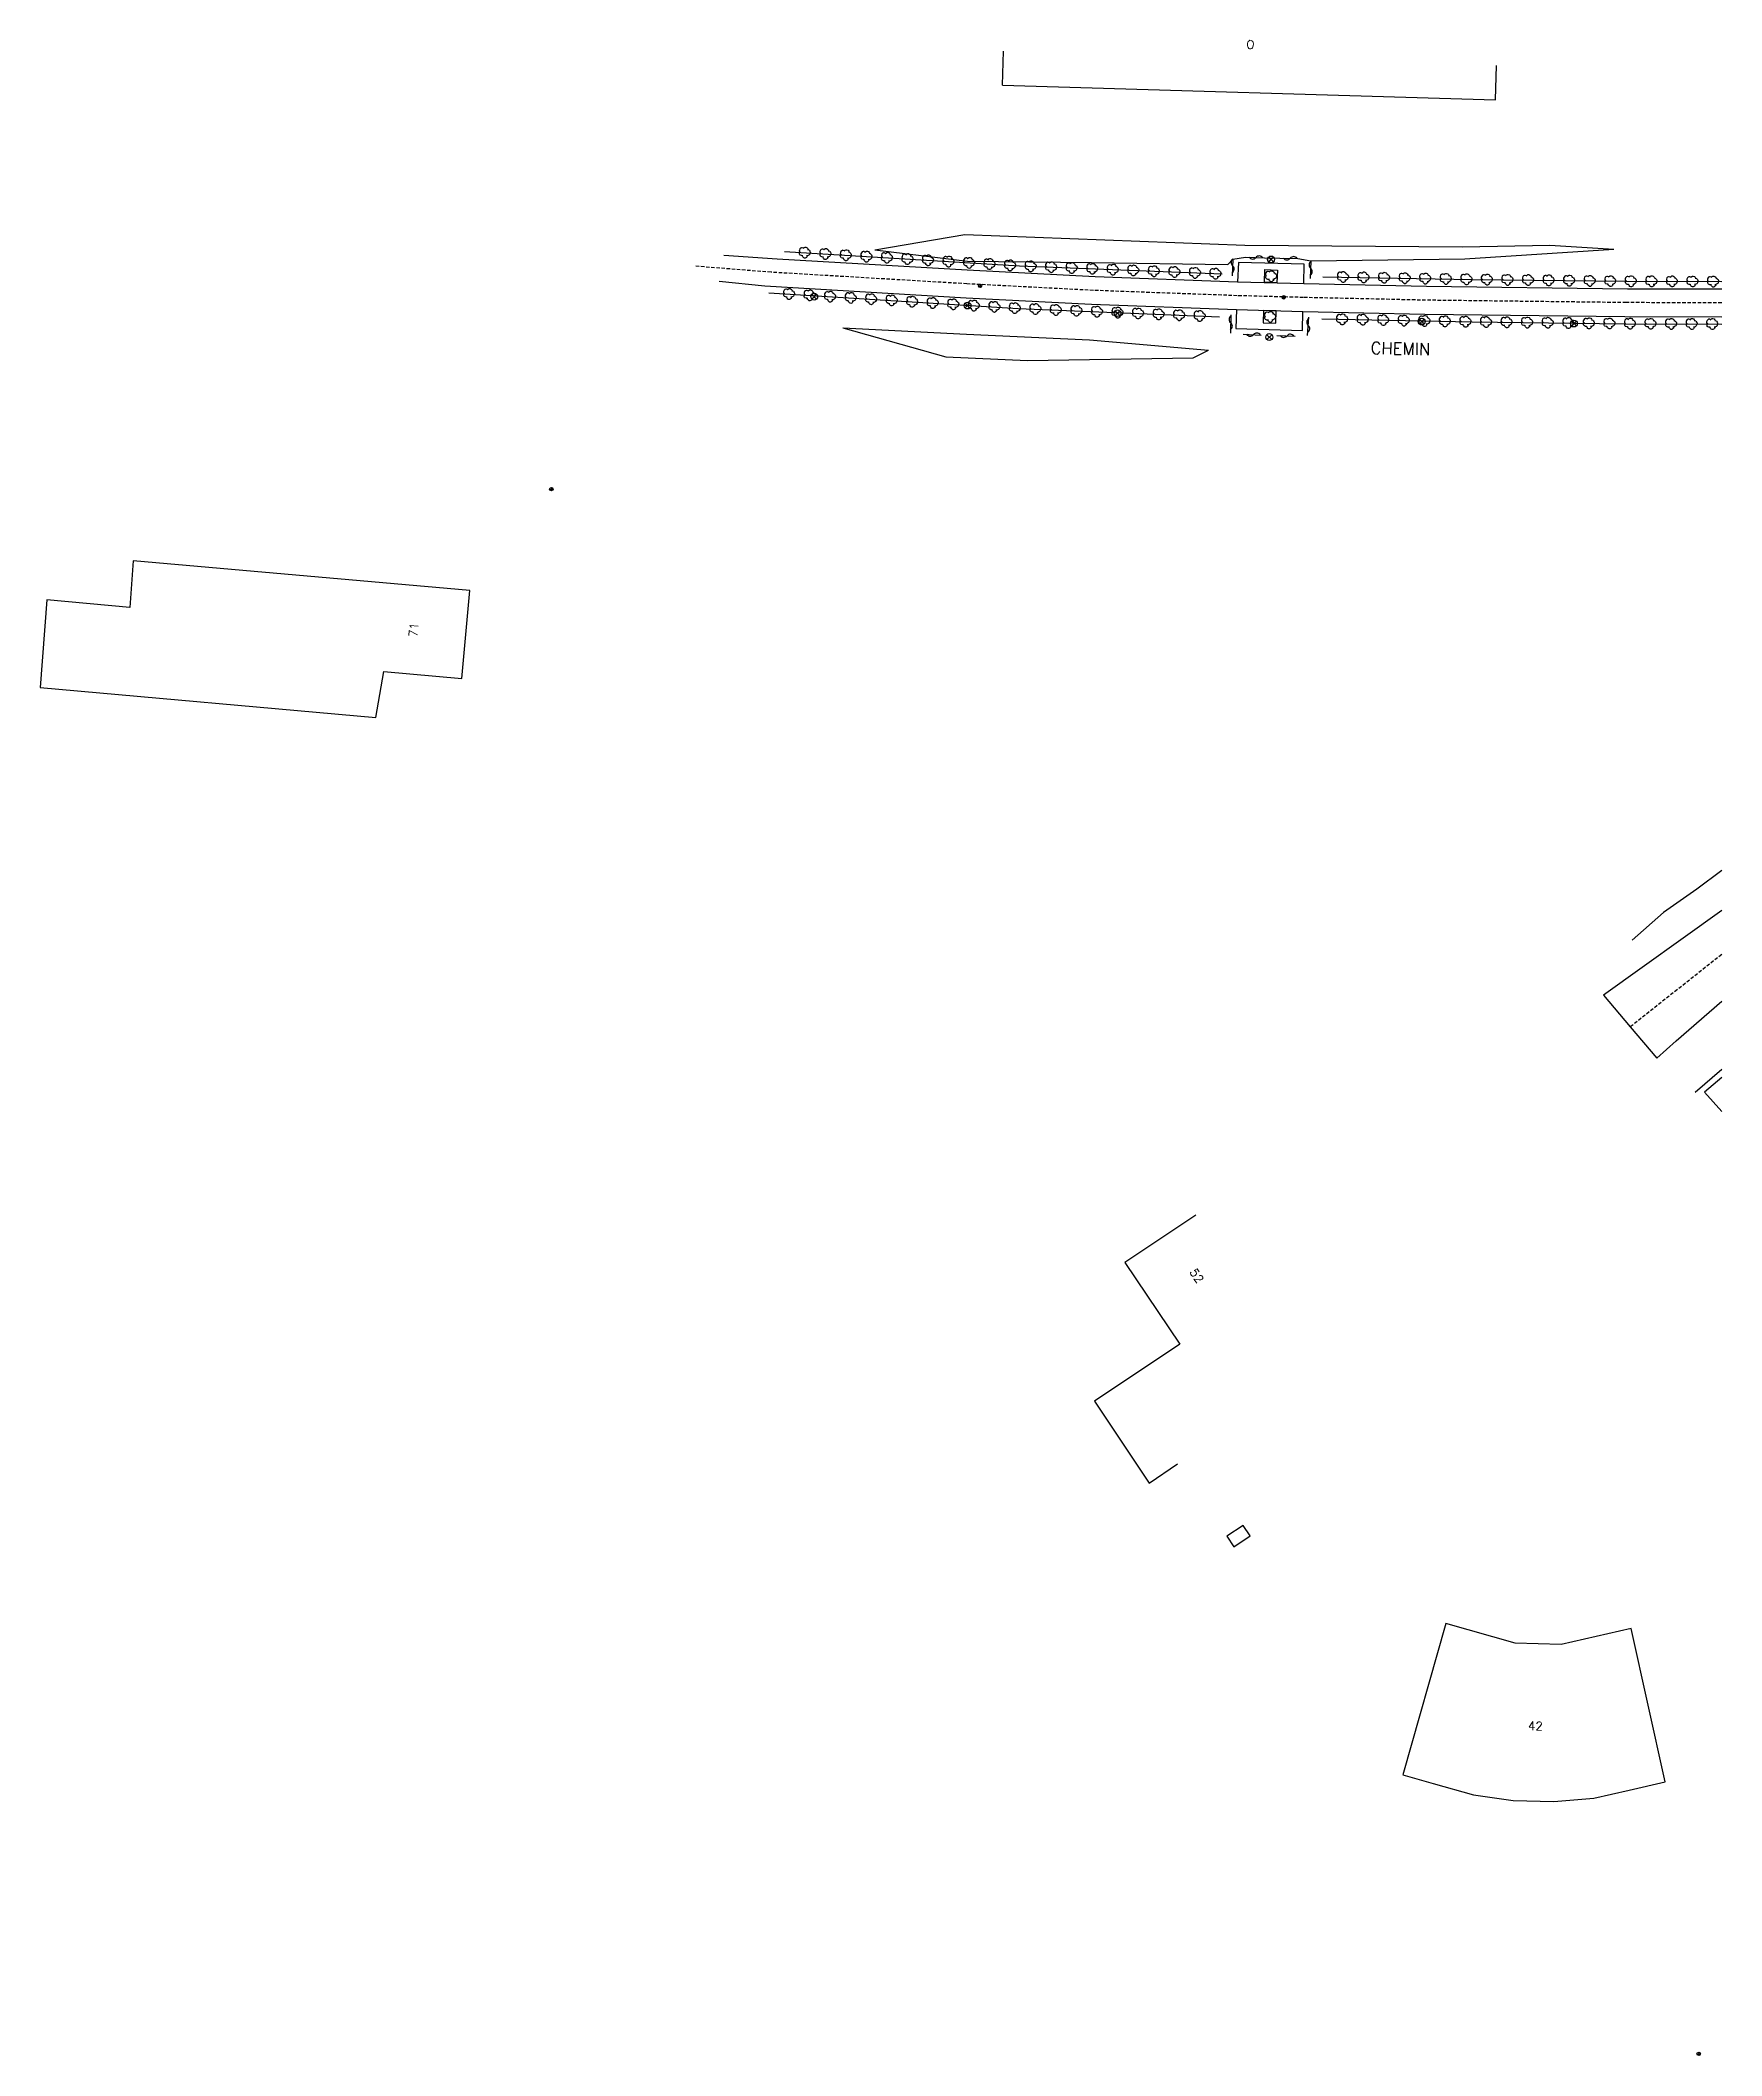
# Model space of a CAD drawing. Header units: millimetres. Extents: x 146512 to 147000, y 145000 to 145989.
# Drawn here: x 146754.7 to 147000, y 145634.5 to 145928.7 of the extents above; entities that cross this region are included whole.
import ezdxf
from ezdxf.enums import TextEntityAlignment as Align

# ---------------------------------------------------------------- set-up
doc = ezdxf.new("R2010")
doc.units = ezdxf.units.MM
doc.linetypes.add('DASHED', pattern=[0.75, 0.5, -0.25])
doc.layers.get('0').update_dxf_attribs({"linetype": 'CONTINUOUS'})
for name, color, linetype in [('W0001', 6, 'DASHED'), ('W0006', 2, 'CONTINUOUS'), ('W0014', 7, 'CONTINUOUS'), ('W0070', 7, 'DASHED'), ('W0071', 7, 'CONTINUOUS'), ('W0100', 7, 'CONTINUOUS'), ('W0101', 7, 'CONTINUOUS'), ('W0103', 1, 'CONTINUOUS'), ('W0210', 2, 'CONTINUOUS'), ('W0211', 2, 'CONTINUOUS'), ('W0212', 2, 'CONTINUOUS'), ('W0213', 2, 'CONTINUOUS'), ('W0300', 7, 'CONTINUOUS'), ('W0302', 3, 'CONTINUOUS'), ('W0310', 3, 'CONTINUOUS'), ('W0431', 7, 'CONTINUOUS'), ('W0469', 7, 'CONTINUOUS'), ('W0856', 7, 'CONTINUOUS'), ('W0989', 7, 'CONTINUOUS'), ('W0991', 7, 'CONTINUOUS')]:
    doc.layers.add(name, color=color, linetype=linetype)
doc.styles.get("Standard").update_dxf_attribs({"font": 'romans.shx', "width": 0.85})

msp = doc.modelspace()

# ---------------------------------------------------------------- texts
at = {"layer": 'W0989'}
msp.add_text('CHEMIN', height=1.75, rotation=358.7223, dxfattribs=at).set_placement((146948.78, 145883.81), align=Align.MIDDLE_LEFT)
at = {"layer": 'W0991'}
msp.add_text('O', height=1.25, rotation=358.3053, dxfattribs=at).set_placement((146931.24, 145928.08), align=Align.MIDDLE_CENTER)
for s, rotation, p in [('71', 84.8493, (146809.79, 145842.61)), ('52', 303.7291, (146922.9, 145748.03)), ('42', 358.4605, (146972.81, 145682.03))]:
    msp.add_text(s, height=1.25, rotation=rotation, dxfattribs=at).set_placement(p, align=Align.CENTER)

# ---------------------------------------------------------------- blocks, each defined once
blk = doc.blocks.new('T856')
for p, q in [((-0.125, 0), (0.125, 0)), ((0, 0.125), (0, -0.125))]:
    blk.add_line(p, q)
blk.add_ellipse((0, 0), major_axis=(-0.177, 0.177), ratio=1, start_param=3.9269908, end_param=10.2101761)
blk = doc.blocks.new('T469')
at = {"color": 0, "linetype": 'Continuous', "flags": 128}
for points in [[(-0.35, 0.35), (0.35, -0.35)], [(-0.35, -0.35), (0.35, 0.35)]]:
    blk.add_lwpolyline(points, dxfattribs=at)
at = {"color": 0, "linetype": 'Continuous'}
blk.add_circle((0, 0), 0.5, dxfattribs=at)
blk = doc.blocks.new('T300')
for p, q in [((-0.8, 0.51), (-0.86, 0.34)), ((-0.86, 0.34), (-0.86, 0.17)), ((-0.86, 0.17), (-0.74, 0.06)), ((-0.69, 0.63), (-0.8, 0.51)), ((-0.8, -0.06), (-0.74, 0.06)), ((-0.74, 0.06), (-0.69, 0.11)), ((-0.57, 0.69), (-0.69, 0.63)), ((-0.46, 0.69), (-0.57, 0.69)), ((-0.29, 0.63), (-0.46, 0.69)), ((-0.29, 0.63), (-0.17, 0.74)), ((-0.23, 0.57), (-0.29, 0.63)), ((-0.17, 0.74), (-0.06, 0.8)), ((-0.06, 0.8), (0.06, 0.8)), ((0.06, 0.8), (0.23, 0.74)), ((0.23, 0.74), (0.34, 0.63)), ((0.34, 0.63), (0.4, 0.51)), ((0.46, 0.46), (0.34, 0.46)), ((0.4, 0.51), (0.4, 0.46)), ((0.57, 0.4), (0.46, 0.46)), ((0.57, 0.4), (0.69, 0.29)), ((0.69, 0.29), (0.74, 0.17)), ((0.74, 0.06), (0.69, -0.17)), ((0.74, 0.17), (0.74, 0.06)), ((-0.8, -0.17), (-0.8, -0.06)), ((-0.8, -0.23), (-0.8, -0.17)), ((-0.74, -0.34), (-0.8, -0.23)), ((-0.69, -0.4), (-0.74, -0.34)), ((-0.51, -0.46), (-0.69, -0.4)), ((-0.4, -0.46), (-0.51, -0.46)), ((-0.4, -0.46), (-0.34, -0.46)), ((-0.34, -0.46), (-0.34, -0.4)), ((-0.34, -0.51), (-0.34, -0.46)), ((-0.29, -0.63), (-0.34, -0.51)), ((-0.17, -0.74), (-0.29, -0.63)), ((-0.06, -0.8), (-0.17, -0.74)), ((0.06, -0.8), (-0.06, -0.8)), ((0.17, -0.74), (0.06, -0.8)), ((0.23, -0.69), (0.17, -0.74)), ((0.29, -0.46), (0.23, -0.46)), ((0.29, -0.63), (0.23, -0.69)), ((0.46, -0.4), (0.29, -0.46)), ((0.34, -0.51), (0.29, -0.63)), ((0.34, -0.51), (0.34, -0.46)), ((0.57, -0.34), (0.46, -0.4)), ((0.63, -0.29), (0.57, -0.34)), ((0.69, -0.17), (0.63, -0.29))]:
    blk.add_line(p, q)
blk = doc.blocks.new('t302o')
for p, q in [((-0.8, 0.51), (-0.86, 0.34)), ((-0.86, 0.34), (-0.86, 0.17)), ((-0.86, 0.17), (-0.74, 0.06)), ((-0.69, 0.63), (-0.8, 0.51)), ((-0.8, -0.06), (-0.74, 0.06)), ((-0.74, 0.06), (-0.69, 0.11)), ((-0.57, 0.69), (-0.69, 0.63)), ((-0.46, 0.69), (-0.57, 0.69)), ((-0.29, 0.63), (-0.46, 0.69)), ((-0.29, 0.63), (-0.17, 0.74)), ((-0.23, 0.57), (-0.29, 0.63)), ((-0.17, 0.74), (-0.06, 0.8)), ((-0.06, 0.8), (0.06, 0.8)), ((0.06, 0.8), (0.23, 0.74)), ((0.23, 0.74), (0.34, 0.63)), ((0.34, 0.63), (0.4, 0.51)), ((0.46, 0.46), (0.34, 0.46)), ((0.4, 0.51), (0.4, 0.46)), ((0.57, 0.4), (0.46, 0.46)), ((0.57, 0.4), (0.69, 0.29)), ((0.69, 0.29), (0.74, 0.17)), ((0.74, 0.06), (0.69, -0.17)), ((0.74, 0.17), (0.74, 0.06)), ((-0.8, -0.17), (-0.8, -0.06)), ((-0.8, -0.23), (-0.8, -0.17)), ((-0.74, -0.34), (-0.8, -0.23)), ((-0.69, -0.4), (-0.74, -0.34)), ((-0.51, -0.46), (-0.69, -0.4)), ((-0.4, -0.46), (-0.51, -0.46)), ((-0.4, -0.46), (-0.34, -0.46)), ((-0.34, -0.46), (-0.34, -0.4)), ((-0.34, -0.51), (-0.34, -0.46)), ((-0.29, -0.63), (-0.34, -0.51)), ((-0.17, -0.74), (-0.29, -0.63)), ((-0.06, -0.8), (-0.17, -0.74)), ((0.06, -0.8), (-0.06, -0.8)), ((0.17, -0.74), (0.06, -0.8)), ((0.23, -0.69), (0.17, -0.74)), ((0.29, -0.46), (0.23, -0.46)), ((0.29, -0.63), (0.23, -0.69)), ((0.46, -0.4), (0.29, -0.46)), ((0.34, -0.51), (0.29, -0.63)), ((0.34, -0.51), (0.34, -0.46)), ((0.57, -0.34), (0.46, -0.4)), ((0.63, -0.29), (0.57, -0.34)), ((0.69, -0.17), (0.63, -0.29))]:
    blk.add_line(p, q)
blk = doc.blocks.new('t310o')
at = {"color": 0, "linetype": 'Continuous'}
for centre, start, end in [((-0.5, 0.38), 216.8699, 323.1304), ((0.5, -0.37), 36.8699, 143.1303)]:
    blk.add_arc(centre, 0.625, start, end, dxfattribs=at)

# ---------------------------------------------------------------- linework, layer by layer
at = {"layer": 'W0001'}
msp.add_lwpolyline([(147000, 145795.26), (146986.66, 145784.7)], dxfattribs=at)
at = {"layer": 'W0006'}
msp.add_lwpolyline([(147000, 145801.7), (146982.75, 145789.31), (146986.66, 145784.7), (146990.53, 145780.15), (146993.37, 145782.65), (147000, 145788.44)], dxfattribs=at)
at = {"layer": 'W0014'}
for points in [[(146939.03, 145893.2), (146939.1, 145896.02), (146929.49, 145896.29), (146929.37, 145893.46)], [(146929.23, 145889.4), (146929.14, 145886.65), (146938.82, 145886.34), (146938.91, 145889.14)]]:
    msp.add_lwpolyline(points, dxfattribs=at)
for points in [[(146935.18, 145895.17), (146935.12, 145893.33), (146933.29, 145893.39), (146933.35, 145895.23)], [(146934.94, 145887.44), (146934.99, 145889.24), (146933.16, 145889.29), (146933.11, 145887.49)]]:
    msp.add_lwpolyline(points, close=True, dxfattribs=at)
at = {"layer": 'W0070'}
msp.add_lwpolyline([(147000, 145890.38), (146986.06, 145890.42), (146956.81, 145890.77), (146938.97, 145891.17), (146929.3, 145891.43), (146908.33, 145892.2), (146889.87, 145893.16), (146861.3, 145894.85), (146850.19, 145895.74)], dxfattribs=at)
at = {"layer": 'W0071'}
for points in [[(146854.43, 145897.33), (146862.2, 145896.8), (146889.94, 145895.22), (146908.61, 145894.22), (146929.37, 145893.46), (146939.03, 145893.2), (146956.92, 145892.81), (146986.27, 145892.45), (147000, 145892.41)], [(146853.73, 145893.53), (146860.4, 145892.89), (146889.79, 145891.11), (146908.05, 145890.17), (146929.23, 145889.4), (146938.91, 145889.14), (146956.7, 145888.74), (146985.85, 145888.39), (147000, 145888.35)]]:
    msp.add_lwpolyline(points, dxfattribs=at)
at = {"layer": 'W0100'}
for points in [[(146754.69, 145834.23), (146803.63, 145829.86), (146804.8, 145836.59), (146816.18, 145835.56), (146817.34, 145848.4), (146768.24, 145852.75), (146767.74, 145845.93), (146755.65, 145847.02)], [(146991.76, 145674.52), (146986.8, 145696.91), (146976.56, 145694.56), (146969.87, 145694.73), (146959.77, 145697.61), (146953.49, 145675.55), (146957.91, 145674.28), (146963.8, 145672.6), (146969.58, 145671.79), (146975.5, 145671.63), (146975.5, 145671.64), (146981.35, 145672.13), (146986.49, 145673.3)]]:
    msp.add_lwpolyline(points, close=True, dxfattribs=at)
for points in [[(146923.28, 145757.24), (146912.94, 145750.33)], [(146912.94, 145750.33), (146920.93, 145738.37), (146908.48, 145730.07), (146916.47, 145718.12)], [(146916.47, 145718.12), (146920.63, 145720.9)]]:
    msp.add_lwpolyline(points, dxfattribs=at)
at = {"layer": 'W0101'}
for points in [[(146895.07, 145922.15), (146895.21, 145927.14)], [(146967, 145920.02), (146967.15, 145925.02)], [(146895.07, 145922.15), (146967, 145920.02)]]:
    msp.add_lwpolyline(points, dxfattribs=at)
at = {"layer": 'W0103'}
msp.add_lwpolyline([(147000, 145777.32), (146997.49, 145775.15), (147000, 145772.36)], dxfattribs=at)
at = {"layer": 'W0210'}
for points in [[(146871.79, 145886.74), (146886.8, 145882.52), (146898.72, 145881.95), (146922.87, 145882.35), (146925.14, 145883.49)], [(147000, 145807.51), (146996.37, 145804.78), (146991.53, 145801.4), (146986.95, 145797.34)]]:
    msp.add_lwpolyline(points, dxfattribs=at)
at = {"layer": 'W0211'}
msp.add_lwpolyline([(146876.45, 145898.12), (146889.56, 145900.37), (146930.42, 145898.82), (146962.17, 145898.58), (146974.95, 145898.8), (146984.28, 145898.22)], dxfattribs=at)
at = {"layer": 'W0212'}
msp.add_lwpolyline([(146876.45, 145898.12), (146889.99, 145896.47), (146908.07, 145896.26), (146927.97, 145895.97), (146928.69, 145896.74), (146930.54, 145897.06), (146933.29, 145896.94), (146935.55, 145896.91), (146938.18, 145896.86), (146940.06, 145896.54), (146962.52, 145896.79), (146984.28, 145898.22)], dxfattribs=at)
at = {"layer": 'W0213'}
for points in [[(146871.79, 145886.74), (146889.84, 145885.79), (146907.77, 145885.01), (146925.14, 145883.49)], [(147000, 145778.5), (146996.13, 145775.14)]]:
    msp.add_lwpolyline(points, dxfattribs=at)
at = {"layer": 'W0302'}
for points in [[(146863.28, 145897.88), (146897.55, 145895.77), (146927.1, 145894.61)], [(146941.79, 145894.2), (146963.65, 145893.81), (146985.94, 145893.53), (147000, 145893.48)], [(146860.98, 145891.86), (146897.37, 145889.58), (146926.74, 145888.33)], [(146941.67, 145888.03), (146963.61, 145887.61), (146985.88, 145887.34), (147000, 145887.28)]]:
    msp.add_lwpolyline(points, dxfattribs=at)
at = {"layer": 'W0310'}
for points in [[(146928.69, 145896.74), (146928.57, 145894.31)], [(146930.54, 145897.06), (146933.29, 145896.94)], [(146935.55, 145896.91), (146938.18, 145896.86)], [(146940.06, 145896.54), (146939.97, 145893.93)], [(146928.38, 145888.65), (146928.34, 145885.97)], [(146939.58, 145885.6), (146939.77, 145888.28)], [(146930.19, 145885.81), (146932.83, 145885.68)], [(146935.09, 145885.63), (146937.76, 145885.52)]]:
    msp.add_lwpolyline(points, dxfattribs=at)
at = {"layer": 'W0431'}
msp.add_lwpolyline([(146930.21, 145711.92), (146927.8, 145710.34), (146928.82, 145708.83), (146931.2, 145710.4)], close=True, dxfattribs=at)

# ---------------------------------------------------------------- block references
at = {"layer": 'W0300'}
for p in [(146934.3, 145894.27), (146934.15, 145888.33)]:
    msp.add_blockref('T300', p, dxfattribs=at)
at = {"layer": 'W0302'}
for p, rotation in [((146866.28, 145897.7), 356.4779076862576), ((146869.27, 145897.51), 356.4779076862576), ((146872.26, 145897.33), 356.4779076862576), ((146875.26, 145897.14), 356.4779076862576), ((146878.25, 145896.96), 356.4779076862576), ((146881.25, 145896.77), 356.4779076862576), ((146884.24, 145896.59), 356.4779076862576), ((146887.24, 145896.41), 356.4779076862576), ((146890.23, 145896.22), 356.4779076862576), ((146893.22, 145896.04), 356.4779076862576), ((146896.22, 145895.85), 356.4779076862576), ((146899.22, 145895.71), 357.7415792457234), ((146902.21, 145895.59), 357.7415792457234), ((146905.21, 145895.47), 357.7415792457234), ((146908.21, 145895.35), 357.7415792457234), ((146911.21, 145895.23), 357.7415792457234), ((146914.2, 145895.11), 357.7415792457234), ((146917.2, 145895), 357.7415792457234), ((146920.2, 145894.88), 357.7415792457234), ((146923.2, 145894.76), 357.7415792457234), ((146926.19, 145894.64), 357.7415792457234), ((146944.79, 145894.15), 358.9705230904356), ((146947.79, 145894.09), 358.9705230904356), ((146950.79, 145894.04), 358.9705230904356), ((146953.79, 145893.98), 358.9705230904356), ((146956.79, 145893.93), 358.9705230904356), ((146959.79, 145893.88), 358.9705230904356), ((146962.79, 145893.82), 358.9705230904356), ((146965.79, 145893.78), 359.2830112296069), ((146968.79, 145893.74), 359.2830112296069), ((146971.79, 145893.7), 359.2830112296069), ((146974.79, 145893.67), 359.2830112296069), ((146977.79, 145893.63), 359.2830112296069), ((146980.79, 145893.59), 359.2830112296069), ((146983.79, 145893.55), 359.2830112296069), ((146986.79, 145893.53), 359.8246501197553), ((146989.79, 145893.52), 359.8246501197553), ((146992.79, 145893.51), 359.8246501197553), ((146995.79, 145893.5), 359.8246501197553), ((146998.79, 145893.49), 359.8246501197553), ((146863.97, 145891.67), 356.422439663873), ((146866.97, 145891.48), 356.422439663873), ((146869.96, 145891.29), 356.422439663873), ((146872.96, 145891.11), 356.422439663873), ((146875.95, 145890.92), 356.422439663873), ((146878.94, 145890.73), 356.422439663873), ((146881.94, 145890.54), 356.422439663873), ((146884.93, 145890.36), 356.422439663873), ((146887.93, 145890.17), 356.422439663873), ((146890.92, 145889.98), 356.422439663873), ((146893.92, 145889.8), 356.422439663873), ((146896.91, 145889.61), 356.422439663873), ((146899.91, 145889.47), 357.5548418349919), ((146902.9, 145889.34), 357.5548418349919), ((146905.9, 145889.22), 357.5548418349919), ((146908.9, 145889.09), 357.5548418349919), ((146911.9, 145888.96), 357.5548418349919), ((146914.89, 145888.83), 357.5548418349919), ((146917.89, 145888.7), 357.5548418349919), ((146920.89, 145888.58), 357.5548418349919), ((146923.88, 145888.45), 357.5548418349919), ((146944.67, 145887.98), 358.8912670445895), ((146947.67, 145887.92), 358.8912670445895), ((146950.67, 145887.86), 358.8912670445895), ((146953.67, 145887.8), 358.8912670445895), ((146956.67, 145887.74), 358.8912670445895), ((146959.66, 145887.69), 358.8912670445895), ((146962.66, 145887.63), 358.8912670445895), ((146965.66, 145887.58), 359.3046668187891), ((146968.66, 145887.55), 359.3046668187891), ((146971.66, 145887.51), 359.3046668187891), ((146974.66, 145887.47), 359.3046668187891), ((146977.66, 145887.44), 359.3046668187891), ((146980.66, 145887.4), 359.3046668187891), ((146983.66, 145887.37), 359.3046668187891), ((146986.66, 145887.34), 359.7645222318322), ((146989.66, 145887.32), 359.7645222318322), ((146992.66, 145887.31), 359.7645222318322), ((146995.66, 145887.3), 359.7645222318322), ((146998.66, 145887.29), 359.7645222318322)]:
    msp.add_blockref('t302o', p, dxfattribs=dict(at, rotation=rotation))
at = {"layer": 'W0310'}
for p, rotation in [((146928.64, 145895.81), 267.3576518436524), ((146932.04, 145897), 357.4850303728246), ((146937.05, 145896.89), 358.9709177815166), ((146940.02, 145895.43), 268.0860363197033), ((146928.36, 145887.47), 269.1341050828294), ((146939.69, 145887.09), 86.0432476369951), ((146931.69, 145885.74), 357.0655255715254), ((146936.59, 145885.57), 357.6526263767773)]:
    msp.add_blockref('t310o', p, dxfattribs=dict(at, rotation=rotation))
at = {"layer": 'W0469'}
for p in [(146934.25, 145896.7), (146934.27, 145896.72), (146867.6, 145891.29), (146889.97, 145889.99), (146911.86, 145888.88), (146956.24, 145887.66), (146978.45, 145887.36), (146934, 145885.39)]:
    msp.add_blockref('T469', p, dxfattribs=at)
at = {"layer": 'W0856'}
for p in [(146891.8, 145892.87), (146936.11, 145891.19), (146829.25, 145863.2), (146829.25, 145863.2), (146996.65, 145634.8), (146996.65, 145634.8)]:
    msp.add_blockref('T856', p, dxfattribs=at)

msp.set_redraw_order([(e.dxf.handle, doc.entitydb.next_handle()) for e in msp.query("TEXT MTEXT ATTDEF DIMENSION ARC_DIMENSION")])  # texts and dimensions are drawn at this point

doc.saveas('drawing.dxf')
